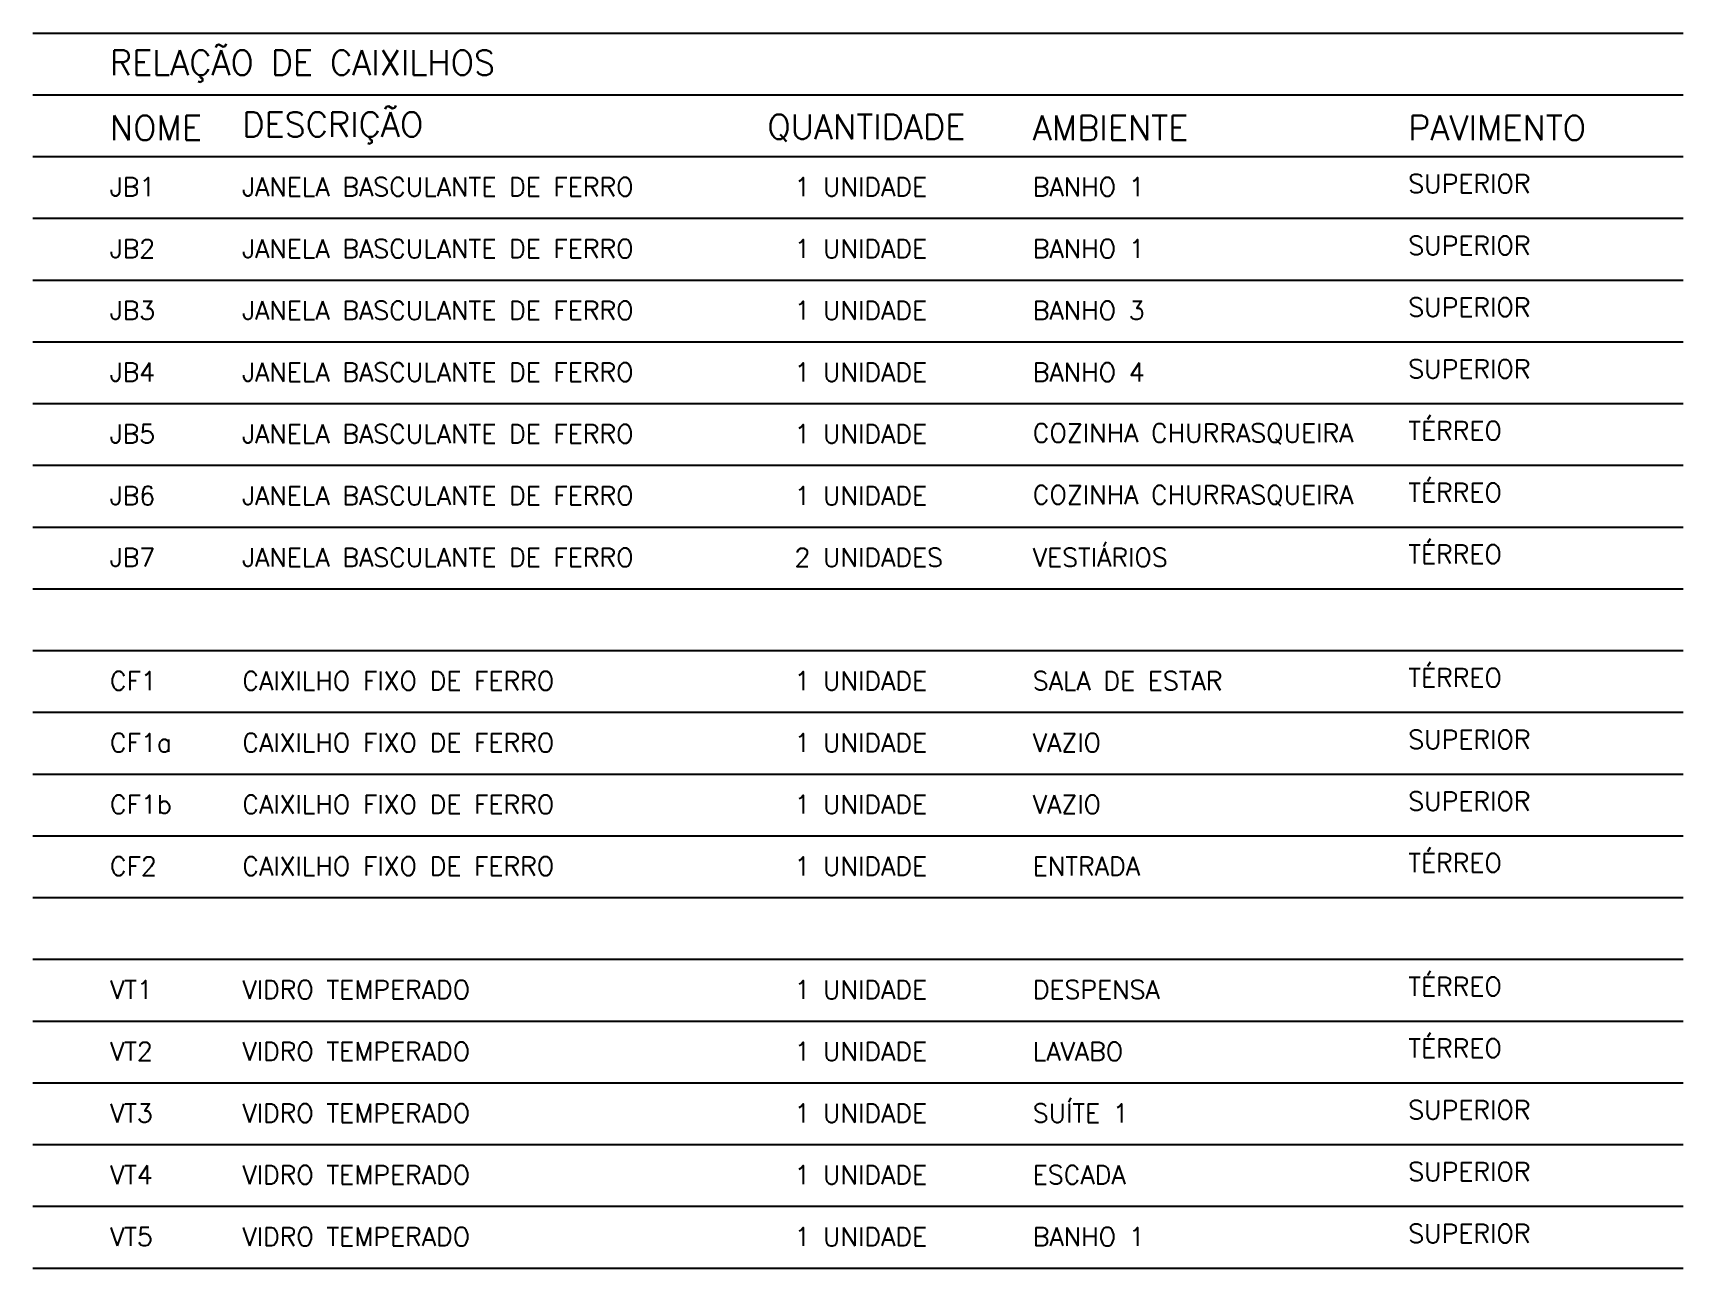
# Model space of a CAD drawing. Header units: millimetres. Extents: x 193 to 586, y 108 to 133.
# Drawn here: x 220.67 to 227.36, y 113.06 to 118.06 of the extents above; entities that cross this region are included whole.
import ezdxf

# ---------------------------------------------------------------- set-up
doc = ezdxf.new("R2010")
doc.units = ezdxf.units.MM
doc.layers.add('NOTAS', color=2, linetype='Continuous')
doc.styles.add('60-50', font='romans.shx', dxfattribs={"height": 0.075})

msp = doc.modelspace()

# ---------------------------------------------------------------- texts
at = {"layer": 'NOTAS', "color": 4, "ltscale": 0.5, "char_height": 0.1, "attachment_point": 4, "style": '60-50'}
for s, insert in [('RELAÇÃO DE CAIXILHOS', (220.9861, 117.93)), ('DESCRIÇÃO', (221.5222, 117.68)), ('NOME', (220.9861, 117.68)), ('QUANTIDADE', (223.6487, 117.68)), ('AMBIENTE', (224.7232, 117.68)), ('PAVIMENTO', (226.2438, 117.68))]:
    msp.add_mtext(s, dxfattribs=dict(at, insert=insert))
at = {"layer": 'NOTAS', "ltscale": 0.5, "char_height": 0.075, "attachment_point": 4, "style": '60-50'}
for s, insert in [('JB1', (220.9861, 117.4413)), ('JANELA BASCULANTE DE FERRO', (221.5222, 117.4413)), ('1 UNIDADE', (223.7582, 117.4413)), ('BANHO 1', (224.7232, 117.4413)), ('SUPERIOR', (226.2438, 117.4543)), ('JB2', (220.9861, 117.1913)), ('JANELA BASCULANTE DE FERRO', (221.5222, 117.1913)), ('1 UNIDADE', (223.7582, 117.1913)), ('BANHO 1', (224.7232, 117.1913)), ('SUPERIOR', (226.2438, 117.2043)), ('JB3', (220.9861, 116.9413)), ('JANELA BASCULANTE DE FERRO', (221.5222, 116.9413)), ('1 UNIDADE', (223.7582, 116.9413)), ('BANHO 3', (224.7232, 116.9413)), ('SUPERIOR', (226.2438, 116.9543)), ('SUPERIOR', (226.2438, 116.7043)), ('JB4', (220.9861, 116.6913)), ('JANELA BASCULANTE DE FERRO', (221.5222, 116.6913)), ('1 UNIDADE', (223.7582, 116.6913)), ('BANHO 4', (224.7232, 116.6913)), ('JB5', (220.9861, 116.4413)), ('JANELA BASCULANTE DE FERRO', (221.5222, 116.4413)), ('1 UNIDADE', (223.7582, 116.4413)), ('COZINHA CHURRASQUEIRA', (224.7232, 116.4413)), ('TÉRREO', (226.2438, 116.4543)), ('TÉRREO', (226.2438, 116.2043)), ('JB6', (220.9861, 116.1913)), ('JANELA BASCULANTE DE FERRO', (221.5222, 116.1913)), ('1 UNIDADE', (223.7582, 116.1913)), ('COZINHA CHURRASQUEIRA', (224.7232, 116.1913)), ('VESTIÁRIOS', (224.7232, 115.9413)), ('TÉRREO', (226.2438, 115.9543)), ('JB7', (220.9861, 115.9413)), ('JANELA BASCULANTE DE FERRO', (221.5222, 115.9413)), ('2 UNIDADES', (223.7582, 115.9413)), ('CF1', (220.9861, 115.4413)), ('CAIXILHO FIXO DE FERRO', (221.5222, 115.4413)), ('1 UNIDADE', (223.7582, 115.4413)), ('SALA DE ESTAR', (224.7232, 115.4413)), ('TÉRREO', (226.2438, 115.4543)), ('CF1a', (220.9861, 115.1913)), ('CAIXILHO FIXO DE FERRO', (221.5222, 115.1913)), ('1 UNIDADE', (223.7582, 115.1913)), ('VAZIO', (224.7232, 115.1913)), ('SUPERIOR', (226.2438, 115.2043)), ('CF1b', (220.9861, 114.9413)), ('CAIXILHO FIXO DE FERRO', (221.5222, 114.9413)), ('1 UNIDADE', (223.7582, 114.9413)), ('VAZIO', (224.7232, 114.9413)), ('SUPERIOR', (226.2438, 114.9543)), ('TÉRREO', (226.2438, 114.7043)), ('CF2', (220.9861, 114.6913)), ('CAIXILHO FIXO DE FERRO', (221.5222, 114.6913)), ('1 UNIDADE', (223.7582, 114.6913)), ('ENTRADA', (224.7232, 114.6913)), ('TÉRREO', (226.2438, 114.2043)), ('VT1', (220.9861, 114.1913)), ('VIDRO TEMPERADO', (221.5222, 114.1913)), ('1 UNIDADE', (223.7582, 114.1913)), ('DESPENSA', (224.7232, 114.1913)), ('TÉRREO', (226.2438, 113.9543)), ('VT2', (220.9861, 113.9413)), ('VIDRO TEMPERADO', (221.5222, 113.9413)), ('1 UNIDADE', (223.7582, 113.9413)), ('LAVABO', (224.7232, 113.9413)), ('VT3', (220.9861, 113.6913)), ('VIDRO TEMPERADO', (221.5222, 113.6913)), ('1 UNIDADE', (223.7582, 113.6913)), ('SUÍTE 1', (224.7232, 113.6913)), ('SUPERIOR', (226.2438, 113.7043)), ('VT4', (220.9861, 113.4413)), ('VIDRO TEMPERADO', (221.5222, 113.4413)), ('1 UNIDADE', (223.7582, 113.4413)), ('ESCADA', (224.7232, 113.4413)), ('SUPERIOR', (226.2438, 113.4543)), ('VT5', (220.9861, 113.1913)), ('VIDRO TEMPERADO', (221.5222, 113.1913)), ('1 UNIDADE', (223.7582, 113.1913)), ('BANHO 1', (224.7232, 113.1913)), ('SUPERIOR', (226.2438, 113.2043))]:
    msp.add_mtext(s, dxfattribs=dict(at, insert=insert))

# ---------------------------------------------------------------- linework, layer by layer
at = {"layer": 'NOTAS', "color": 1}
for p, q in [((220.6746, 118.0643), (227.3566, 118.0643)), ((220.6746, 117.8143), (227.3566, 117.8143)), ((220.6746, 117.5643), (227.3566, 117.5643)), ((220.6746, 117.3143), (227.3566, 117.3143)), ((220.6746, 117.0643), (227.3566, 117.0643)), ((220.6746, 116.8143), (227.3566, 116.8143)), ((220.6746, 116.5643), (227.3566, 116.5643)), ((220.6746, 116.3143), (227.3566, 116.3143)), ((220.6746, 116.0643), (227.3566, 116.0643)), ((220.6746, 115.8143), (227.3566, 115.8143)), ((220.6746, 115.5643), (227.3566, 115.5643)), ((220.6746, 115.3143), (227.3566, 115.3143)), ((220.6746, 115.0643), (227.3566, 115.0643)), ((220.6746, 114.8143), (227.3566, 114.8143)), ((220.6746, 114.5643), (227.3566, 114.5643)), ((220.6746, 114.3143), (227.3566, 114.3143)), ((220.6746, 114.0643), (227.3566, 114.0643)), ((220.6746, 113.8143), (227.3566, 113.8143)), ((220.6746, 113.5643), (227.3566, 113.5643)), ((220.6746, 113.3143), (227.3566, 113.3143)), ((220.6746, 113.0643), (227.3566, 113.0643))]:
    msp.add_line(p, q, dxfattribs=at)

msp.set_redraw_order([(e.dxf.handle, doc.entitydb.next_handle()) for e in msp.query("TEXT MTEXT ATTDEF DIMENSION ARC_DIMENSION")])  # texts and dimensions are drawn at this point

doc.saveas('drawing.dxf')
